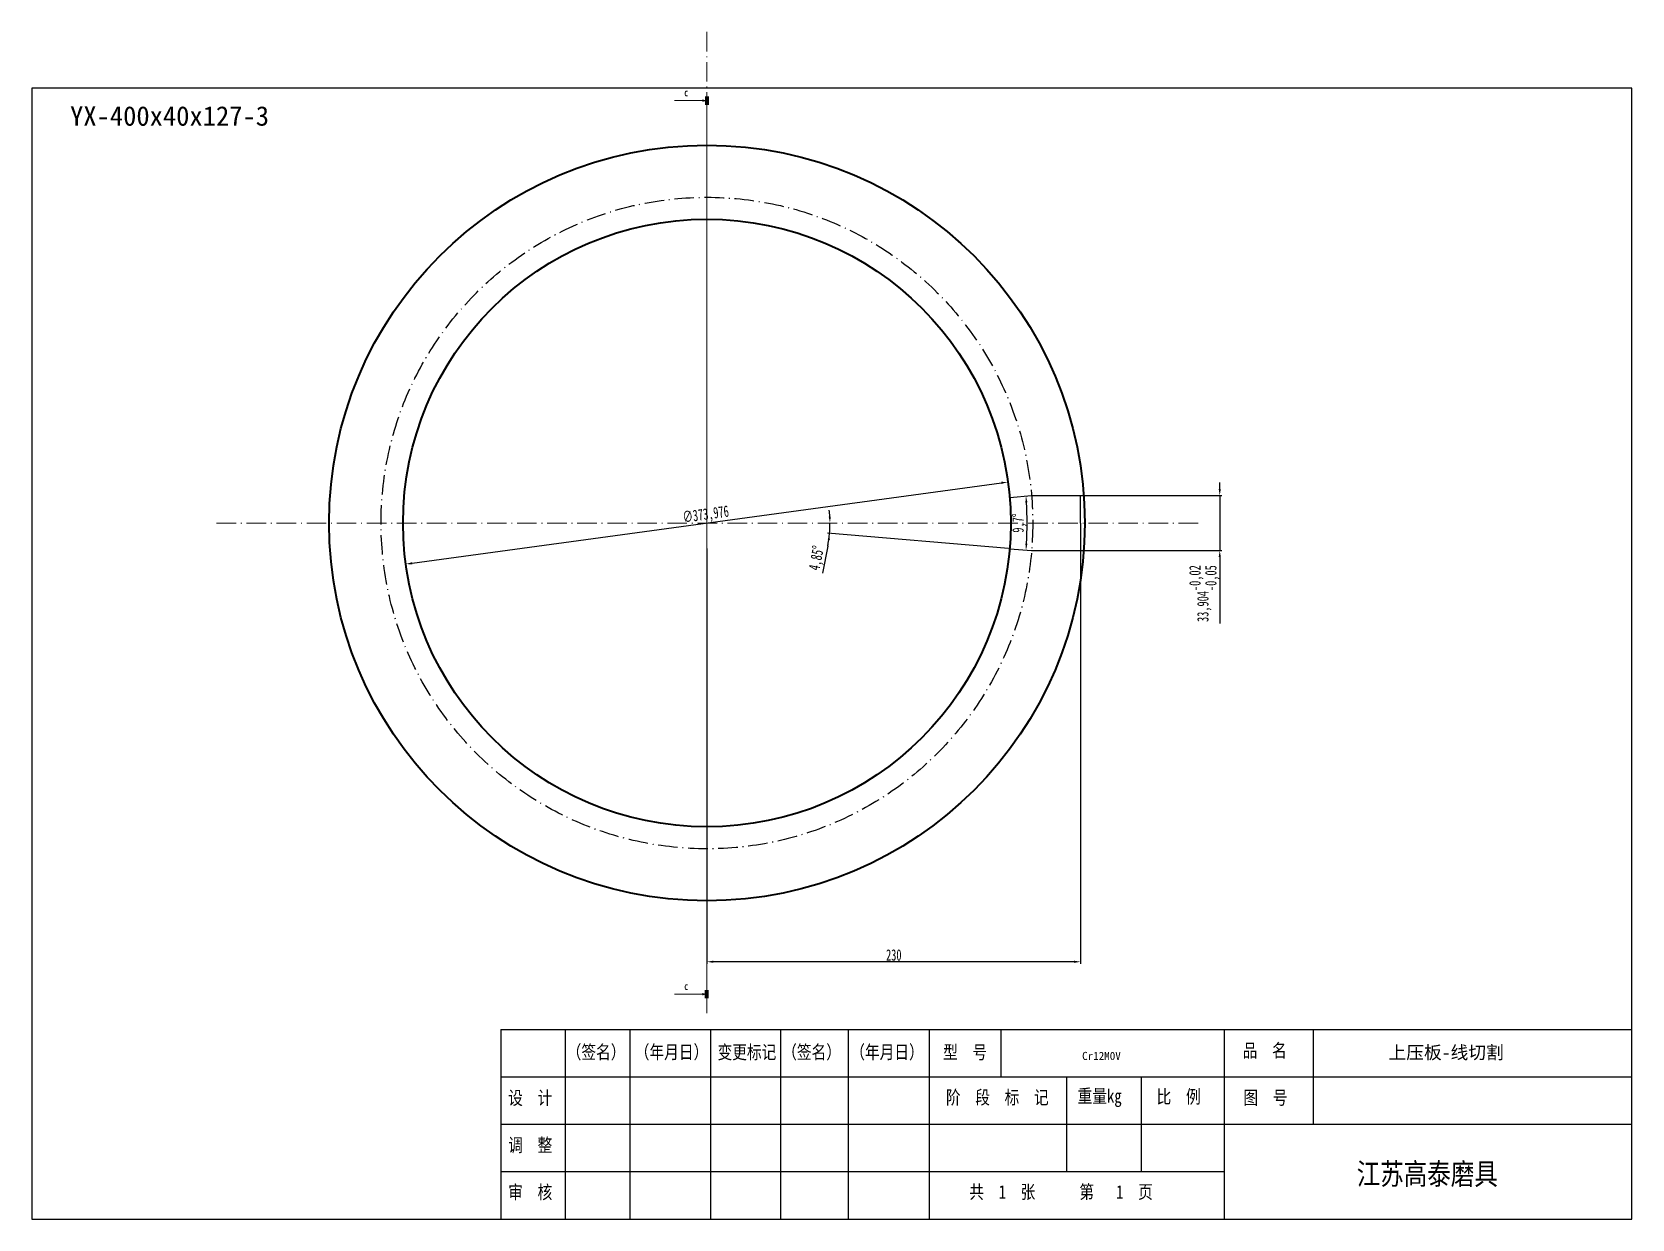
# Model space of a CAD drawing. Extents: x -214 to 8941, y -1198 to 2514.
# Drawn here: x 7957 to 8941, y 1569 to 2299 of the extents above; entities that cross this region are included whole.
import ezdxf

# ---------------------------------------------------------------- set-up
doc = ezdxf.new("R2010")
doc.units = 0
doc.linetypes.add('DASHDOT', pattern=[18.5, 12, -3, 0.5, -3])
doc.layers.add('标注层', color=3, linetype='Continuous', true_color=0x00ff00)
doc.styles.add('111', font='gbenor.shx', dxfattribs={"width": 0.8, "bigfont": 'gbcbig.shx'})
doc.styles.add('标准', font='', dxfattribs={"width": 0.667})
doc.styles.get('标准').set_extended_font_data('宋体')
doc.dimstyles.get("Standard").update_dxf_attribs({"dimtxt": 0.18, "dimasz": 0.18, "dimexe": 0.18, "dimexo": 0.0625, "dimgap": 0.09, "dimtad": 0, "dimtoh": 1, "dimdec": 4, "dimzin": 0, "dimdsep": 46, "dimtxsty": '标准', "dimcen": 0.09, "dimadec": 0, "dimazin": 0, "dimtfac": 1, "dimtdec": 4, "dimtofl": 0, "dimtmove": 0, "dimatfit": 3, "dimfxl": 1, "dimtolj": 1, "dimtzin": 0, "dimarcsym": 0})

msp = doc.modelspace()

# ---------------------------------------------------------------- texts
at = {"color": 7, "attachment_point": 1}
for s, width, insert, char_height in [('\\pxt15;YX-400x40x127-3', 280.182832, (7980.2506, 2253.7953), 12), ('{\\fSimSun|b0|i0|c134|p2;上压板}-{\\fSimSun|b0|i0|c134|p2;线切割}', 82.989211, (8791.5674, 1675.3723), 8)]:
    msp.add_mtext_dynamic_manual_height_columns(s, width=width, gutter_width=12.5, heights=[0], dxfattribs=dict(at, insert=insert, char_height=char_height))
at = {"color": 7, "lineweight": 13, "style": '111'}
for s, insert, char_height, width, attachment_point in [('{\\fSimSun|b0|i0|c134|p2;（签名）}', (8303.9536, 1671.0603), 8.2875, 39.78, 5), ('{\\fSimSun|b0|i0|c134|p2;（年月日）}', (8350.3636, 1671.0603), 8.2875, 53.04, 5), ('{\\fSimSun|b0|i0|c134|p2;变更标记}', (8396.7736, 1671.0603), 8.2875, 39.78, 5), ('{\\fSimSun|b0|i0|c134|p2;（签名）}', (8436.5536, 1671.0603), 8.2875, 39.78, 5), ('{\\fSimSun|b0|i0|c134|p2;（年月日）}', (8482.9636, 1671.0603), 8.2875, 53.04, 5), ('{\\fSimSun|b0|i0|c134|p2;型  号}', (8531.0311, 1671.0603), 8.2875, 43.095, 5), ('{\\fSimSun|b0|i0|c134|p2;品  名}', (8715.3729, 1672.1324), 8.2875, 76.245, 5), ('{\\fSimSun|b0|i0|c134|p2;设\u3000计}', (8263.4257, 1642.9255), 8.2875, 39.78, 5), ('{\\fSimSun|b0|i0|c134|p2;阶  段  标  记}', (8550.8261, 1643.228), 8.2875, 86.19, 5), ('{\\fSimSun|b0|i0|c134|p2;重量kg}', (8613.8111, 1643.228), 8.2875, 39.78, 5), ('{\\fSimSun|b0|i0|c134|p2;比\u3000例}', (8662.4228, 1643.6924), 8.2875, 39.78, 5), ('{\\fSimSun|b0|i0|c134|p2;图  号}', (8715.8488, 1643.0646), 8.2875, 76.245, 5), ('{\\fSimSun|b0|i0|c134|p2;调  整}', (8263.4257, 1613.9193), 8.2875, 39.78, 5), ('{\\fSimSun|b0|i0|c134|p2;江苏高泰磨具}', (8815.4074, 1595.8526), 13.26, 198.9, 5), ('{\\fSimSun|b0|i0|c134|p2;审\u3000核}', (8263.4257, 1584.913), 8.2875, 39.78, 5), ('{\\fSimSun|b0|i0|c134|p2;共  1  张\u3000\u3000\u3000第\u3000 1\u3000页}', (8533.5786, 1589.6992), 8.2875, 131.912718, 1)]:
    msp.add_mtext(s, dxfattribs=dict(at, insert=insert, char_height=char_height, width=width, attachment_point=attachment_point))
at = {"layer": '标注层', "color": 7, "lineweight": -3, "insert": (8603.0194, 1671.7206), "char_height": 5, "attachment_point": 1}
msp.add_mtext_dynamic_manual_height_columns('^ICr12M0V', width=11.148599, gutter_width=25, heights=[0], dxfattribs=at)

# ---------------------------------------------------------------- blocks, each defined once
blk = doc.blocks.new('*D19')
at = {"color": 0, "lineweight": -2, "transparency": 16777216}
for p, q in [((8557.82, 1981.47), (8446.33, 1990.93)), ((8446.48, 1982.9), (8443.3, 1966.41))]:
    blk.add_line(p, q, dxfattribs=at)
for start, end in [(3.02711, 6.05423), (349.09366, 355.15), (355.15, 0), (349.09577, 352.12289)]:
    blk.add_arc((8372.13, 1997.23), 75.72, start, end, dxfattribs=at)
at = {"color": 0, "transparency": 16777216}
for points in [[(8448.41, 2001.24), (8447.08, 2001.21), (8447.85, 1997.23)], [(8446.47, 1986.93), (8447.8, 1986.78), (8447.58, 1990.83)]]:
    blk.add_solid(points, dxfattribs=at)
at = {"layer": 'Defpoints', "color": 0, "transparency": 16777216}
for p in [(8069.88, 1997.23), (8447.82, 1995.09), (8674.38, 1997.23), (8558.45, 1981.42), (8571.91, 1980.28)]:
    blk.add_point(p, dxfattribs=at)
at = {"color": 0, "transparency": 16777216, "insert": (8440.26, 1975.55), "char_height": 7, "attachment_point": 5, "rotation": 79.09366, "style": '标准'}
blk.add_mtext('4,85°', dxfattribs=at)
blk = doc.blocks.new('*D29')
at = {"color": 0, "lineweight": -2, "transparency": 16777216}
for p, q in [((8687.71, 2018.18), (8687.71, 2022.18)), ((8587.64, 2014.18), (8688.96, 2014.18)), ((8687.71, 2014.18), (8687.71, 1980.28)), ((8587.64, 1980.28), (8688.96, 1980.28)), ((8687.71, 1976.28), (8687.71, 1935.32))]:
    blk.add_line(p, q, dxfattribs=at)
at = {"color": 0, "transparency": 16777216}
for points in [[(8687.04, 2018.18), (8688.38, 2018.18), (8687.71, 2014.18)], [(8687.04, 1976.28), (8688.38, 1976.28), (8687.71, 1980.28)]]:
    blk.add_solid(points, dxfattribs=at)
at = {"layer": 'Defpoints', "color": 0, "transparency": 16777216}
for p in [(8587.02, 2014.18), (8587.02, 1980.28), (8687.71, 1980.28)]:
    blk.add_point(p, dxfattribs=at)
at = {"color": 0, "transparency": 16777216, "insert": (8677.31, 1953.8), "char_height": 7, "attachment_point": 5, "rotation": 90, "style": '标准'}
blk.add_mtext('\\A1;33,904\\S-0,02^ -0,05;', dxfattribs=at)
blk = doc.blocks.new('*D32')
at = {"color": 0, "lineweight": -2, "transparency": 16777216}
for p, q in [((8602.13, 1996.6), (8602.13, 1725.94)), ((8372.13, 1981.6), (8372.13, 1725.94)), ((8598.13, 1727.19), (8376.13, 1727.19))]:
    blk.add_line(p, q, dxfattribs=at)
at = {"color": 0, "transparency": 16777216}
for points in [[(8376.13, 1727.85), (8376.13, 1726.52), (8372.13, 1727.19)], [(8598.13, 1727.85), (8598.13, 1726.52), (8602.13, 1727.19)]]:
    blk.add_solid(points, dxfattribs=at)
at = {"layer": 'Defpoints', "color": 0, "transparency": 16777216}
for p in [(8602.13, 1997.23), (8372.13, 1982.23), (8372.13, 1727.19)]:
    blk.add_point(p, dxfattribs=at)
at = {"color": 0, "transparency": 16777216, "insert": (8487.13, 1731.31), "char_height": 7, "attachment_point": 5, "style": '标准'}
blk.add_mtext('230', dxfattribs=at)
blk = doc.blocks.new('*D33')
at = {"color": 0, "lineweight": -2, "transparency": 16777216}
blk.add_line((8190.82, 1972.5), (8553.44, 2021.96), dxfattribs=at)
at = {"color": 0, "transparency": 16777216}
for points in [[(8553.35, 2022.62), (8553.53, 2021.3), (8557.4, 2022.5)], [(8190.73, 1973.16), (8190.91, 1971.84), (8186.86, 1971.96)]]:
    blk.add_solid(points, dxfattribs=at)
at = {"layer": 'Defpoints', "color": 0, "transparency": 16777216}
for p in [(8557.4, 2022.5), (8186.86, 1971.96)]:
    blk.add_point(p, dxfattribs=at)
at = {"color": 0, "transparency": 16777216, "insert": (8371.49, 2001.9), "char_height": 7, "attachment_point": 5, "rotation": 7.7666, "style": '标准'}
blk.add_mtext('∅373,976', dxfattribs=at)
blk = doc.blocks.new('*D34')
at = {"color": 0, "lineweight": -2, "transparency": 16777216}
blk.add_arc((8372.13, 1997.23), 197.04, 356.31313, 3.68687, dxfattribs=at)
at = {"color": 0, "transparency": 16777216}
for points in [[(8568.1, 2009.85), (8569.43, 2009.95), (8568.47, 2013.89)], [(8569.43, 1984.51), (8568.1, 1984.61), (8568.47, 1980.57)]]:
    blk.add_solid(points, dxfattribs=at)
at = {"layer": 'Defpoints', "color": 0, "transparency": 16777216}
for p in [(8558.45, 2013.04), (8571.91, 2014.18), (8569.09, 1991.67), (8558.45, 1981.42), (8571.91, 1980.28)]:
    blk.add_point(p, dxfattribs=at)
at = {"color": 0, "transparency": 16777216, "insert": (8564.46, 1997.23), "char_height": 7, "attachment_point": 5, "rotation": 90, "style": '标准'}
blk.add_mtext('9,7°', dxfattribs=at)

# ---------------------------------------------------------------- dimensions: what is measured, and where the dimension line sits
at = {"color": 7}
dim = msp.add_diameter_dim_2p(p1=(8186.8559, 1971.9593), p2=(8557.4015, 2022.4977), dimstyle='Standard', override={"dimtxt": 7, "dimasz": 4, "dimexe": 1.25, "dimexo": 0.625, "dimgap": 0.625, "dimtad": 1, "dimtih": 0, "dimtoh": 0, "dimdec": 3, "dimzin": 8, "dimdsep": 44, "dimcen": 2.5, "dimazin": 2, "dimtdec": 3, "dimtofl": 1, "dimatfit": 0, "dimtolj": 0, "dimtzin": 8}, dxfattribs=at)
dim.commit()
dim.dimension.update_dxf_attribs({"geometry": '*D33', "text_midpoint": (8371.492, 2001.8969)})
dim = msp.add_linear_dim(base=(8687.70953, 1980.27676), p1=(8587.01974, 2014.18028), p2=(8587.01974, 1980.27676), angle=90, dimstyle='Standard', override={"dimtxt": 7, "dimasz": 4, "dimexe": 1.25, "dimexo": 0.625, "dimgap": 0.625, "dimtad": 1, "dimtih": 0, "dimtoh": 0, "dimdec": 3, "dimzin": 8, "dimdsep": 44, "dimcen": 2.5, "dimazin": 2, "dimtol": 1, "dimlim": 0, "dimtp": -0.02, "dimtm": 0.05, "dimtdec": 3, "dimtofl": 1, "dimatfit": 0, "dimtolj": 1, "dimtzin": 8}, dxfattribs=at)
dim.commit()
dim.dimension.update_dxf_attribs({"geometry": '*D29', "text_midpoint": (8677.31452, 1953.7974)})
for base, line1, line2, override, picture, middle in [((8569.0938, 1991.6694), ((8558.4473, 1981.4192), (8571.9108, 1980.2768)), ((8558.4473, 2013.0379), (8571.9108, 2014.1803)), {"dimtxt": 7, "dimasz": 4, "dimexe": 1.25, "dimexo": 0.625, "dimgap": 0.625, "dimtad": 1, "dimtih": 0, "dimtoh": 0, "dimdec": 3, "dimzin": 8, "dimdsep": 44, "dimcen": 2.5, "dimadec": 1, "dimazin": 2, "dimtdec": 3, "dimtofl": 1, "dimatfit": 0, "dimtolj": 0, "dimtzin": 8}, '*D34', (8564.4606, 1997.2285)), ((8447.8174, 1995.0923), ((8674.3787, 1997.2285), (8069.8787, 1997.2285)), ((8558.4473, 1981.4192), (8571.9108, 1980.2768)), {"dimtxt": 7, "dimasz": 4, "dimexe": 1.25, "dimexo": 0.625, "dimgap": 0.625, "dimtad": 1, "dimtih": 0, "dimtoh": 0, "dimdec": 3, "dimzin": 8, "dimdsep": 44, "dimcen": 2.5, "dimadec": 2, "dimazin": 2, "dimtdec": 3, "dimtofl": 1, "dimatfit": 0, "dimtolj": 0, "dimtzin": 8}, '*D19', (8440.2645, 1975.5474))]:
    dim = msp.add_angular_dim_2l(base=base, line1=line1, line2=line2, dimstyle='Standard', override=override, dxfattribs=at)
    dim.commit()
    dim.dimension.update_dxf_attribs({"geometry": picture, "text_midpoint": middle})
dim = msp.add_linear_dim(base=(8372.1287, 1727.1872), p1=(8602.1287, 1997.2285), p2=(8372.1287, 1982.2285), dimstyle='Standard', override={"dimtxt": 7, "dimasz": 4, "dimexe": 1.25, "dimexo": 0.625, "dimgap": 0.625, "dimtad": 1, "dimtih": 0, "dimtoh": 0, "dimdec": 3, "dimzin": 8, "dimdsep": 44, "dimcen": 2.5, "dimazin": 2, "dimtdec": 3, "dimtofl": 1, "dimatfit": 0, "dimtolj": 0, "dimtzin": 8}, dxfattribs=at)
dim.commit()
dim.dimension.update_dxf_attribs({"geometry": '*D32', "text_midpoint": (8487.1287, 1727.1872), "dimtype": 160})

# ---------------------------------------------------------------- linework, layer by layer
at = {"color": 7, "linetype": 'DASHDOT', "lineweight": 13}
for p, q in [((8372.1287, 2299.4785), (8372.1287, 1694.9785)), ((8372.1287, 2254.7285), (8372.1287, 1709.7285)), ((8674.3787, 1997.2285), (8069.8787, 1997.2285))]:
    msp.add_line(p, q, dxfattribs=at)
at = {"color": 7, "lineweight": 13}
for p, q in [((8369.2309, 2257.2285), (8352.1287, 2257.2285)), ((8369.2309, 1707.2285), (8352.1287, 1707.2285))]:
    msp.add_line(p, q, dxfattribs=at)
at = {"color": 7, "lineweight": 100}
for p, q in [((8372.1287, 2259.7285), (8372.1287, 2254.7285)), ((8372.1287, 1704.7285), (8372.1287, 1709.7285))]:
    msp.add_line(p, q, dxfattribs=at)
at = {"color": 7}
for p, q in [((8558.4473, 2013.0379), (8571.9108, 2014.1803)), ((8571.9108, 2014.1803), (8602.1287, 2014.1803)), ((8602.1287, 1997.2285), (8602.1287, 2014.1803)), ((8602.1287, 1997.2285), (8602.1287, 1980.2768)), ((8558.4473, 1981.4192), (8571.9108, 1980.2768)), ((8571.9108, 1980.2768), (8602.1287, 1980.2768)), ((8245.2432, 1685.5307), (8941.3932, 1685.5307)), ((8285.0232, 1685.5307), (8285.0232, 1568.8427)), ((8324.8032, 1685.5307), (8324.8032, 1568.8427)), ((8374.4183, 1685.5307), (8374.4183, 1568.8427)), ((8374.4183, 1685.5307), (8374.4183, 1568.8427)), ((8374.4183, 1685.5307), (8374.4183, 1568.8427)), ((8417.5133, 1685.5307), (8417.5133, 1568.8427)), ((8459.0491, 1685.5307), (8459.0491, 1568.8427)), ((8508.8473, 1685.5307), (8508.8473, 1568.8427)), ((8552.9166, 1685.5307), (8552.9166, 1656.3587)), ((8690.3728, 1685.5307), (8690.3728, 1568.8427)), ((8745.1094, 1685.5307), (8745.1094, 1627.1867)), ((8245.2432, 1656.3587), (8941.3932, 1656.3587)), ((8593.3182, 1656.3587), (8593.3182, 1598.0147)), ((8639.3993, 1656.3587), (8639.3993, 1598.0147)), ((8245.2432, 1627.1867), (8941.3932, 1627.1867)), ((8245.2432, 1598.0147), (8690.3728, 1598.0147))]:
    msp.add_line(p, q, dxfattribs=at)
at = {"color": 7, "lineweight": 13}
for points in [[(8360.2305, 2260.2035), (8359.4605, 2260.2035), (8359.1455, 2260.3085), (8359.0405, 2260.4135), (8358.9005, 2260.6235), (8358.7955, 2261.0085), (8358.8305, 2262.1285), (8359.0055, 2262.6535), (8359.1805, 2262.8985), (8359.3905, 2263.0035), (8360.2655, 2263.0035)], [(8360.2305, 1710.2035), (8359.4605, 1710.2035), (8359.1455, 1710.3085), (8359.0405, 1710.4135), (8358.9005, 1710.6235), (8358.7955, 1711.0085), (8358.8305, 1712.1285), (8359.0055, 1712.6535), (8359.1805, 1712.8985), (8359.3905, 1713.0035), (8360.2655, 1713.0035)]]:
    msp.add_lwpolyline(points, dxfattribs=at)
at = {"color": 7, "lineweight": 35}
for radius in [232.5, 186.9881]:
    msp.add_circle((8372.1287, 1997.2285), radius, dxfattribs=at)
at = {"color": 7, "linetype": 'DASHDOT'}
msp.add_circle((8372.1287, 1997.2285), 200.5, dxfattribs=at)
at = {"color": 7, "lineweight": 13}
for points in [[(8369.2309, 2256.4521), (8372.1287, 2257.2285), (8369.2309, 2258.005)], [(8369.2309, 1706.4521), (8372.1287, 1707.2285), (8369.2309, 1708.0049)]]:
    msp.add_solid(points, dxfattribs=at)
at = {"layer": '标注层', "color": 7, "lineweight": -3}
for p, q in [((8941.3932, 2264.9927), (7956.8382, 2264.9927)), ((7956.8382, 2264.9927), (7956.8382, 1568.8427)), ((8941.3932, 1568.8427), (8941.3932, 2264.9927)), ((8245.2432, 1685.5307), (8245.2432, 1568.8427)), ((7956.8382, 1568.8427), (8941.3932, 1568.8427))]:
    msp.add_line(p, q, dxfattribs=at)

msp.set_redraw_order([(e.dxf.handle, doc.entitydb.next_handle()) for e in msp.query("TEXT MTEXT ATTDEF DIMENSION ARC_DIMENSION")])  # texts and dimensions are drawn at this point

doc.saveas('drawing.dxf')
